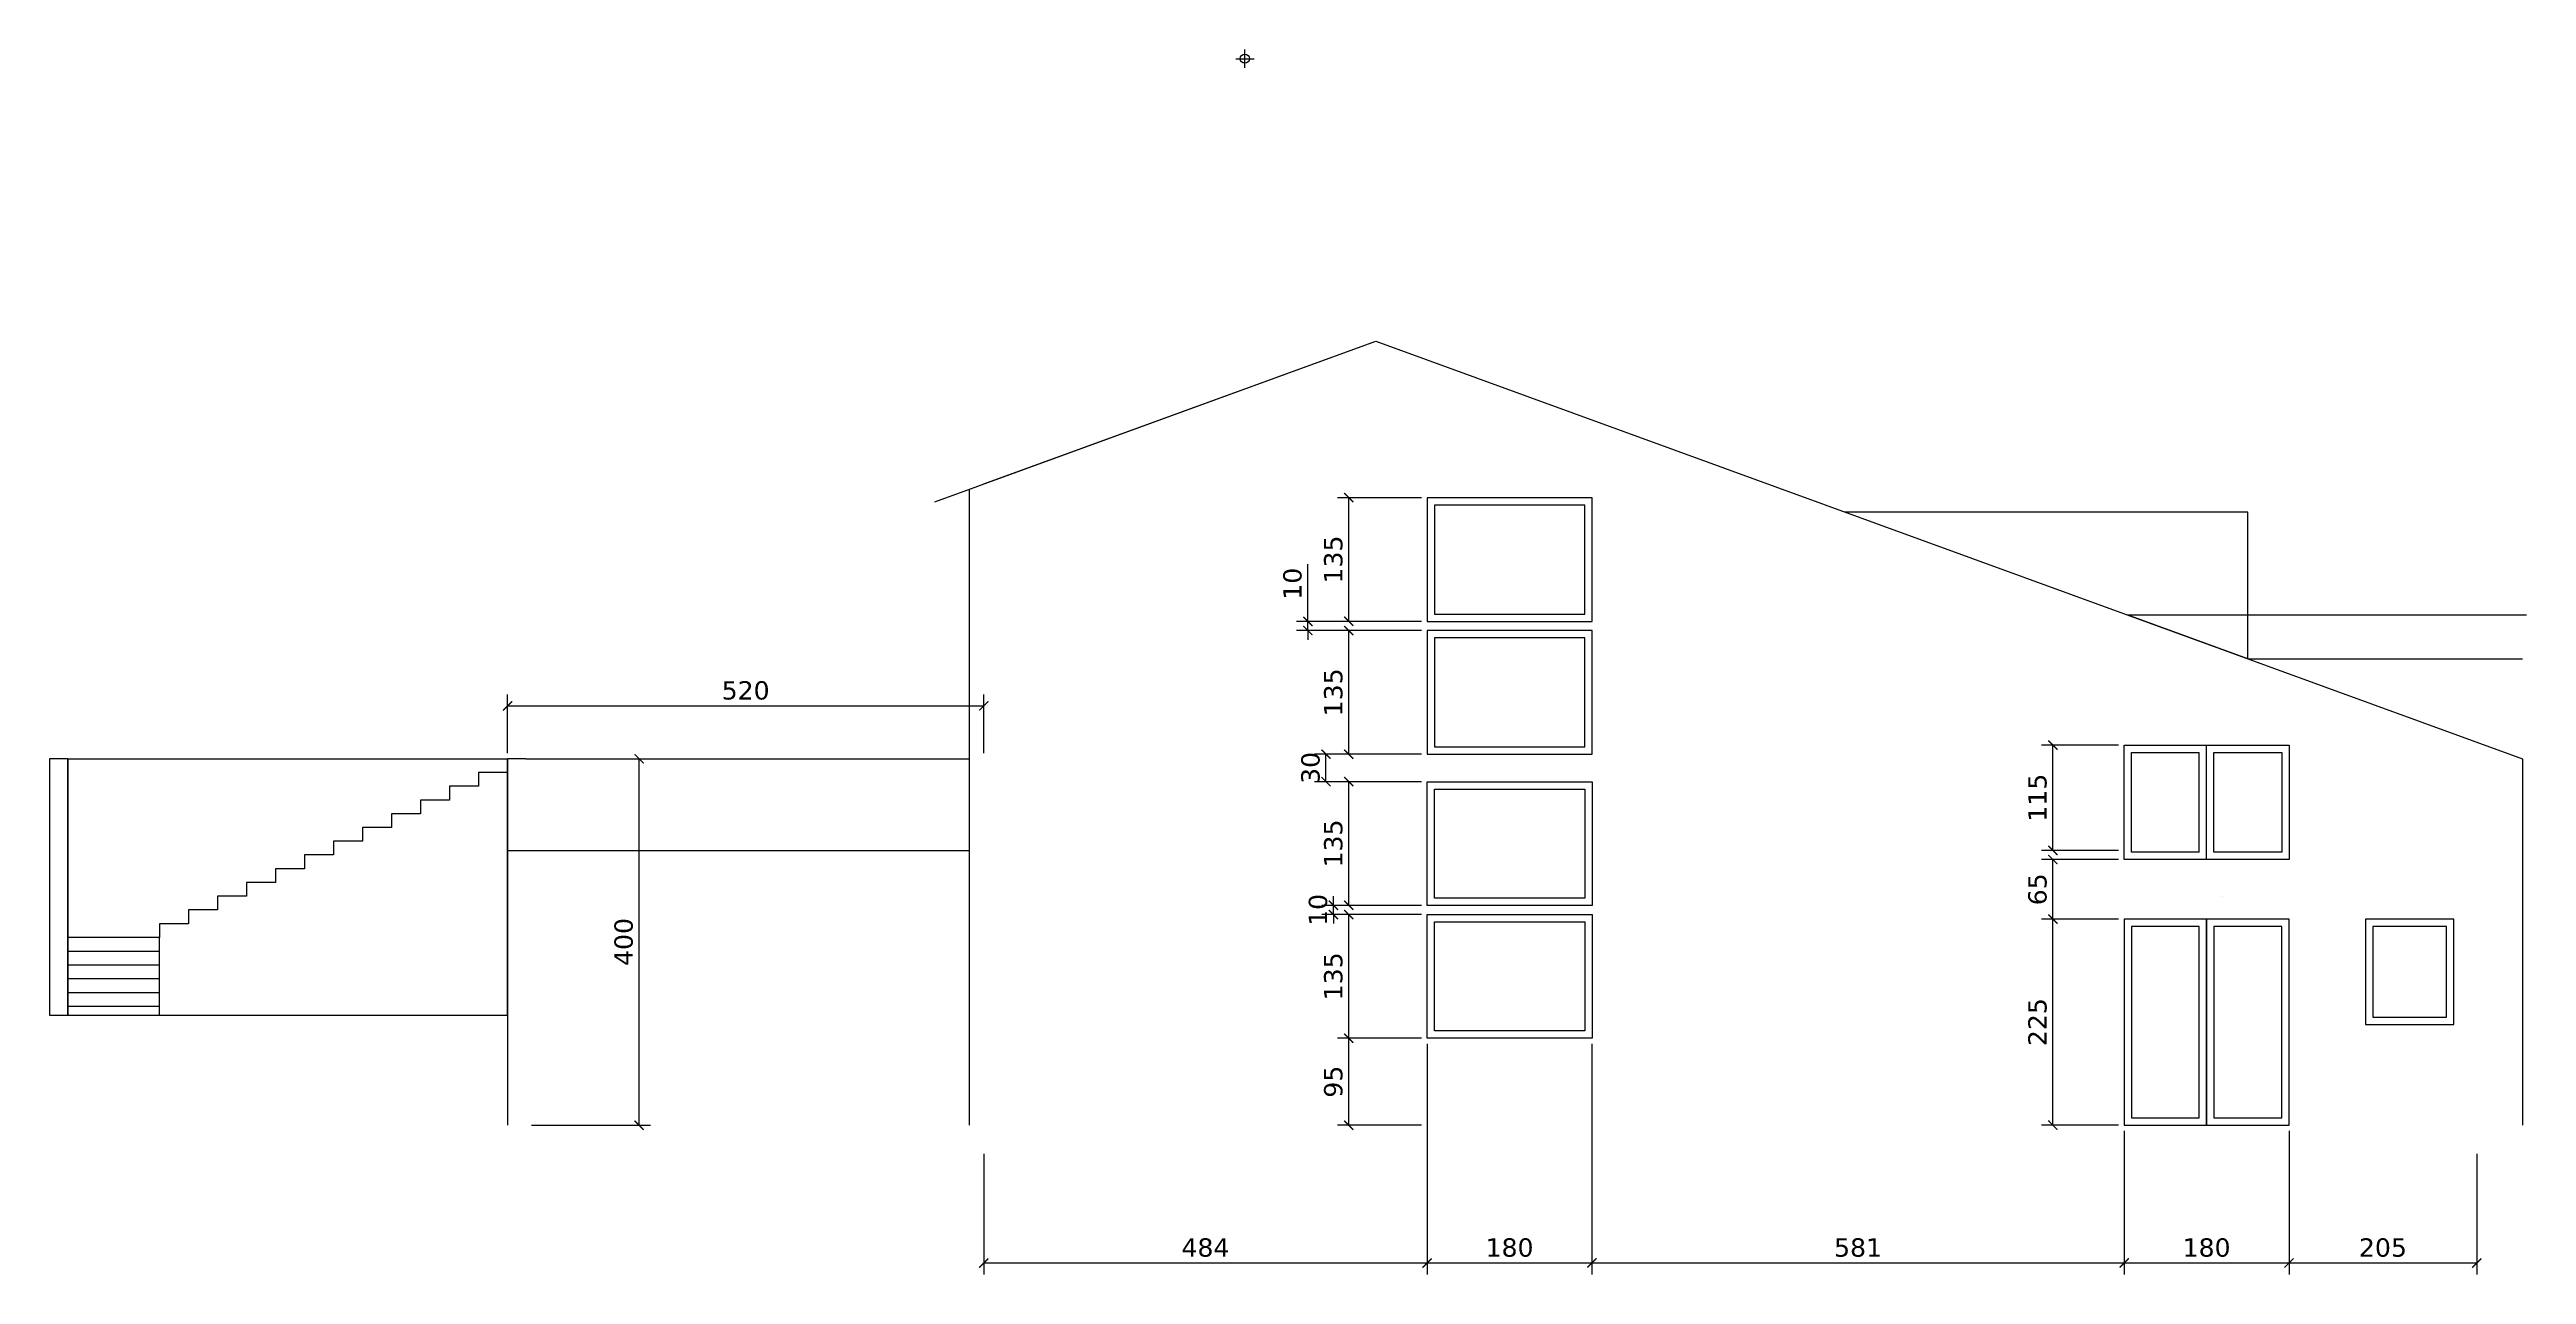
# Model space of a CAD drawing. Header units: centimetres. Extents: x -262314 to 1497847, y -126598 to 219599.
# Drawn here: x 249801 to 276843, y 107477 to 120848 of the extents above; entities that cross this region are included whole.
import ezdxf

# ---------------------------------------------------------------- set-up
doc = ezdxf.new("R2010")
doc.units = ezdxf.units.CM
doc.header["$PDMODE"] = 34
doc.header["$PDSIZE"] = 100
for name, color, linetype in [('A-FP 1', 2, 'Continuous'), ('A-Roof', 2, 'Continuous'), ('A-Wall', 30, 'Continuous'), ('Dimensions', 6, 'Continuous'), ('Facade-VUE', 233, 'Continuous'), ('I-Cloison', 11, 'Continuous'), ('I-STAIRS', 44, 'Continuous'), ('Mur de soutenement', 1, 'Continuous')]:
    doc.layers.add(name, color=color, linetype=linetype)
doc.layers.add('canalisations', color=1, linetype='Continuous', true_color=0xff0000)
doc.styles.add('Seb', font='Verdana.ttf')
doc.dimstyles.new('d', dxfattribs={"dimtxt": 1, "dimasz": 1, "dimexe": 1.25, "dimexo": 0.625, "dimtad": 1, "dimdec": 1, "dimlfac": 0.1, "dimtxsty": 'Seb', "dimblk": 'ARCHTICK', "dimblk1": 'ARCHTICK', "dimblk2": 'ARCHTICK', "dimcen": 2.5, "dimclrd": 256, "dimclre": 256, "dimadec": 0, "dimazin": 0, "dimtfac": 1, "dimtdec": 1, "dimtmove": 0, "dimatfit": 3, "dimldrblk": 'ARCHTICK', "dimfxl": 1, "dimlwd": -1, "dimlwe": -1, "dimarcsym": 0})

# ---------------------------------------------------------------- blocks, each defined once
blk = doc.blocks.new('_ArchTick')
at = {"color": 0, "linetype": 'ByBlock', "const_width": 0.15}
blk.add_lwpolyline([(-0.5, -0.5), (0.5, 0.5)], dxfattribs=at)
blk = doc.blocks.new('*D309')
at = {"layer": 'Defpoints', "color": 0, "transparency": 16777216}
for p in [(264841, 110056), (260001, 108856), (264841, 107602)]:
    blk.add_point(p, dxfattribs=at)
at = {"layer": 'Dimensions', "transparency": 16777216}
for p, q in [((264841, 109993), (264841, 107477)), ((260001, 108793), (260001, 107477)), ((260001, 107602), (264841, 107602))]:
    blk.add_line(p, q, dxfattribs=at)
at = {"layer": 'Dimensions', "transparency": 16777216, "xscale": 100, "yscale": 100, "zscale": 100, "rotation": 180}
blk.add_blockref('_ArchTick', (260001, 107602), dxfattribs=at)
at = {"layer": 'Dimensions', "transparency": 16777216, "xscale": 100, "yscale": 100, "zscale": 100}
blk.add_blockref('_ArchTick', (264841, 107602), dxfattribs=at)
at = {"layer": 'Dimensions', "color": 0, "transparency": 16777216, "insert": (262421, 107769), "char_height": 200, "attachment_point": 5, "style": 'Seb'}
blk.add_mtext('484', dxfattribs=at)
blk = doc.blocks.new('*D310')
at = {"layer": 'Defpoints', "color": 0, "transparency": 16777216}
for p in [(264841, 110056), (266641, 110056), (266641, 107602)]:
    blk.add_point(p, dxfattribs=at)
at = {"layer": 'Dimensions', "transparency": 16777216}
for p, q in [((264841, 109993), (264841, 107477)), ((266641, 109993), (266641, 107477)), ((264841, 107602), (266641, 107602))]:
    blk.add_line(p, q, dxfattribs=at)
at = {"layer": 'Dimensions', "transparency": 16777216, "xscale": 100, "yscale": 100, "zscale": 100, "rotation": 180}
blk.add_blockref('_ArchTick', (264841, 107602), dxfattribs=at)
at = {"layer": 'Dimensions', "transparency": 16777216, "xscale": 100, "yscale": 100, "zscale": 100}
blk.add_blockref('_ArchTick', (266641, 107602), dxfattribs=at)
at = {"layer": 'Dimensions', "color": 0, "transparency": 16777216, "insert": (265741, 107769), "char_height": 200, "attachment_point": 5, "style": 'Seb'}
blk.add_mtext('180', dxfattribs=at)
blk = doc.blocks.new('*D311')
at = {"layer": 'Defpoints', "color": 0, "transparency": 16777216}
for p in [(266641, 110056), (272451, 109106), (272451, 107602)]:
    blk.add_point(p, dxfattribs=at)
at = {"layer": 'Dimensions', "transparency": 16777216}
for p, q in [((266641, 109993), (266641, 107477)), ((272451, 109043), (272451, 107477)), ((266641, 107602), (272451, 107602))]:
    blk.add_line(p, q, dxfattribs=at)
at = {"layer": 'Dimensions', "transparency": 16777216, "xscale": 100, "yscale": 100, "zscale": 100, "rotation": 180}
blk.add_blockref('_ArchTick', (266641, 107602), dxfattribs=at)
at = {"layer": 'Dimensions', "transparency": 16777216, "xscale": 100, "yscale": 100, "zscale": 100}
blk.add_blockref('_ArchTick', (272451, 107602), dxfattribs=at)
at = {"layer": 'Dimensions', "color": 0, "transparency": 16777216, "insert": (269546, 107769), "char_height": 200, "attachment_point": 5, "style": 'Seb'}
blk.add_mtext('581', dxfattribs=at)
blk = doc.blocks.new('*D312')
at = {"layer": 'Defpoints', "color": 0, "transparency": 16777216}
for p in [(272451, 109106), (274251, 109106), (274251, 107602)]:
    blk.add_point(p, dxfattribs=at)
at = {"layer": 'Dimensions', "transparency": 16777216}
for p, q in [((272451, 109043), (272451, 107477)), ((274251, 109043), (274251, 107477)), ((272451, 107602), (274251, 107602))]:
    blk.add_line(p, q, dxfattribs=at)
at = {"layer": 'Dimensions', "transparency": 16777216, "xscale": 100, "yscale": 100, "zscale": 100, "rotation": 180}
blk.add_blockref('_ArchTick', (272451, 107602), dxfattribs=at)
at = {"layer": 'Dimensions', "transparency": 16777216, "xscale": 100, "yscale": 100, "zscale": 100}
blk.add_blockref('_ArchTick', (274251, 107602), dxfattribs=at)
at = {"layer": 'Dimensions', "color": 0, "transparency": 16777216, "insert": (273351, 107769), "char_height": 200, "attachment_point": 5, "style": 'Seb'}
blk.add_mtext('180', dxfattribs=at)
blk = doc.blocks.new('*D313')
at = {"layer": 'Defpoints', "color": 0, "transparency": 16777216}
for p in [(274251, 109106), (276301, 108856), (276301, 107602)]:
    blk.add_point(p, dxfattribs=at)
at = {"layer": 'Dimensions', "transparency": 16777216}
for p, q in [((274251, 109043), (274251, 107477)), ((276301, 108793), (276301, 107477)), ((274251, 107602), (276301, 107602))]:
    blk.add_line(p, q, dxfattribs=at)
at = {"layer": 'Dimensions', "transparency": 16777216, "xscale": 100, "yscale": 100, "zscale": 100, "rotation": 180}
blk.add_blockref('_ArchTick', (274251, 107602), dxfattribs=at)
at = {"layer": 'Dimensions', "transparency": 16777216, "xscale": 100, "yscale": 100, "zscale": 100}
blk.add_blockref('_ArchTick', (276301, 107602), dxfattribs=at)
at = {"layer": 'Dimensions', "color": 0, "transparency": 16777216, "insert": (275276, 107769), "char_height": 200, "attachment_point": 5, "style": 'Seb'}
blk.add_mtext('205', dxfattribs=at)
blk = doc.blocks.new('*D314')
at = {"layer": 'Defpoints', "color": 0, "transparency": 16777216}
for p in [(263986, 110056), (264841, 110056), (264841, 109106)]:
    blk.add_point(p, dxfattribs=at)
at = {"layer": 'Dimensions', "transparency": 16777216}
for p, q in [((264779, 110056), (263861, 110056)), ((263986, 109106), (263986, 110056)), ((264779, 109106), (263861, 109106))]:
    blk.add_line(p, q, dxfattribs=at)
at = {"layer": 'Dimensions', "transparency": 16777216, "xscale": 100, "yscale": 100, "zscale": 100}
for p, rotation in [((263986, 110056), 90), ((263986, 109106), 270)]:
    blk.add_blockref('_ArchTick', p, dxfattribs=dict(at, rotation=rotation))
at = {"layer": 'Dimensions', "color": 0, "transparency": 16777216, "insert": (263818, 109581), "char_height": 200, "attachment_point": 5, "rotation": 90, "style": 'Seb'}
blk.add_mtext('95', dxfattribs=at)
blk = doc.blocks.new('*D315')
at = {"layer": 'Defpoints', "color": 0, "transparency": 16777216}
for p in [(263986, 111406), (264841, 111406), (264841, 110056)]:
    blk.add_point(p, dxfattribs=at)
at = {"layer": 'Dimensions', "transparency": 16777216}
for p, q in [((264779, 111406), (263861, 111406)), ((263986, 110056), (263986, 111406)), ((264779, 110056), (263861, 110056))]:
    blk.add_line(p, q, dxfattribs=at)
at = {"layer": 'Dimensions', "transparency": 16777216, "xscale": 100, "yscale": 100, "zscale": 100}
for p, rotation in [((263986, 111406), 90), ((263986, 110056), 270)]:
    blk.add_blockref('_ArchTick', p, dxfattribs=dict(at, rotation=rotation))
at = {"layer": 'Dimensions', "color": 0, "transparency": 16777216, "insert": (263818, 110731), "char_height": 200, "attachment_point": 5, "rotation": 90, "style": 'Seb'}
blk.add_mtext('135', dxfattribs=at)
blk = doc.blocks.new('*D316')
at = {"layer": 'Defpoints', "color": 0, "transparency": 16777216}
for p in [(263818, 111506), (264841, 111506), (264841, 111406)]:
    blk.add_point(p, dxfattribs=at)
at = {"layer": 'Dimensions', "transparency": 16777216}
for p, q in [((264779, 111506), (263693, 111506)), ((263818, 111506), (263818, 111606)), ((263818, 111406), (263818, 111506)), ((264779, 111406), (263693, 111406)), ((263818, 111406), (263818, 111306))]:
    blk.add_line(p, q, dxfattribs=at)
at = {"layer": 'Dimensions', "transparency": 16777216, "xscale": 100, "yscale": 100, "zscale": 100}
for p, rotation in [((263818, 111506), 270), ((263818, 111406), 90)]:
    blk.add_blockref('_ArchTick', p, dxfattribs=dict(at, rotation=rotation))
at = {"layer": 'Dimensions', "color": 0, "transparency": 16777216, "insert": (263651, 111456), "char_height": 200, "attachment_point": 5, "rotation": 90, "style": 'Seb'}
blk.add_mtext('10', dxfattribs=at)
blk = doc.blocks.new('*D317')
at = {"layer": 'Defpoints', "color": 0, "transparency": 16777216}
for p in [(263986, 112856), (264841, 112856), (264841, 111506)]:
    blk.add_point(p, dxfattribs=at)
at = {"layer": 'Dimensions', "transparency": 16777216}
for p, q in [((264779, 112856), (263861, 112856)), ((263986, 111506), (263986, 112856)), ((264779, 111506), (263861, 111506))]:
    blk.add_line(p, q, dxfattribs=at)
at = {"layer": 'Dimensions', "transparency": 16777216, "xscale": 100, "yscale": 100, "zscale": 100}
for p, rotation in [((263986, 112856), 90), ((263986, 111506), 270)]:
    blk.add_blockref('_ArchTick', p, dxfattribs=dict(at, rotation=rotation))
at = {"layer": 'Dimensions', "color": 0, "transparency": 16777216, "insert": (263818, 112181), "char_height": 200, "attachment_point": 5, "rotation": 90, "style": 'Seb'}
blk.add_mtext('135', dxfattribs=at)
blk = doc.blocks.new('*D318')
at = {"layer": 'Defpoints', "color": 0, "transparency": 16777216}
for p in [(263737, 113156), (264841, 113156), (264841, 112856)]:
    blk.add_point(p, dxfattribs=at)
at = {"layer": 'Dimensions', "transparency": 16777216}
for p, q in [((264779, 113156), (263612, 113156)), ((263737, 112856), (263737, 113156)), ((264779, 112856), (263612, 112856))]:
    blk.add_line(p, q, dxfattribs=at)
at = {"layer": 'Dimensions', "transparency": 16777216, "xscale": 100, "yscale": 100, "zscale": 100}
for p, rotation in [((263737, 113156), 90), ((263737, 112856), 270)]:
    blk.add_blockref('_ArchTick', p, dxfattribs=dict(at, rotation=rotation))
at = {"layer": 'Dimensions', "color": 0, "transparency": 16777216, "insert": (263569, 113006), "char_height": 200, "attachment_point": 5, "rotation": 90, "style": 'Seb'}
blk.add_mtext('30', dxfattribs=at)
blk = doc.blocks.new('*D319')
at = {"layer": 'Defpoints', "color": 0, "transparency": 16777216}
for p in [(263986, 114506), (264841, 114506), (264841, 113156)]:
    blk.add_point(p, dxfattribs=at)
at = {"layer": 'Dimensions', "transparency": 16777216}
for p, q in [((264779, 114506), (263861, 114506)), ((263986, 113156), (263986, 114506)), ((264779, 113156), (263861, 113156))]:
    blk.add_line(p, q, dxfattribs=at)
at = {"layer": 'Dimensions', "transparency": 16777216, "xscale": 100, "yscale": 100, "zscale": 100}
for p, rotation in [((263986, 114506), 90), ((263986, 113156), 270)]:
    blk.add_blockref('_ArchTick', p, dxfattribs=dict(at, rotation=rotation))
at = {"layer": 'Dimensions', "color": 0, "transparency": 16777216, "insert": (263818, 113831), "char_height": 200, "attachment_point": 5, "rotation": 90, "style": 'Seb'}
blk.add_mtext('135', dxfattribs=at)
blk = doc.blocks.new('*D320')
at = {"layer": 'Defpoints', "color": 0, "transparency": 16777216}
for p in [(271673, 111356), (272451, 111356), (272451, 109106)]:
    blk.add_point(p, dxfattribs=at)
at = {"layer": 'Dimensions', "transparency": 16777216}
for p, q in [((272389, 111356), (271548, 111356)), ((271673, 109106), (271673, 111356)), ((272389, 109106), (271548, 109106))]:
    blk.add_line(p, q, dxfattribs=at)
at = {"layer": 'Dimensions', "transparency": 16777216, "xscale": 100, "yscale": 100, "zscale": 100}
for p, rotation in [((271673, 111356), 90), ((271673, 109106), 270)]:
    blk.add_blockref('_ArchTick', p, dxfattribs=dict(at, rotation=rotation))
at = {"layer": 'Dimensions', "color": 0, "transparency": 16777216, "insert": (271506, 110231), "char_height": 200, "attachment_point": 5, "rotation": 90, "style": 'Seb'}
blk.add_mtext('225', dxfattribs=at)
blk = doc.blocks.new('*D321')
at = {"layer": 'Defpoints', "color": 0, "transparency": 16777216}
for p in [(271673, 112006), (272451, 112006), (272451, 111356)]:
    blk.add_point(p, dxfattribs=at)
at = {"layer": 'Dimensions', "transparency": 16777216}
for p, q in [((272389, 112006), (271548, 112006)), ((271673, 111356), (271673, 112006)), ((272389, 111356), (271548, 111356))]:
    blk.add_line(p, q, dxfattribs=at)
at = {"layer": 'Dimensions', "transparency": 16777216, "xscale": 100, "yscale": 100, "zscale": 100}
for p, rotation in [((271673, 112006), 90), ((271673, 111356), 270)]:
    blk.add_blockref('_ArchTick', p, dxfattribs=dict(at, rotation=rotation))
at = {"layer": 'Dimensions', "color": 0, "transparency": 16777216, "insert": (271506, 111681), "char_height": 200, "attachment_point": 5, "rotation": 90, "style": 'Seb'}
blk.add_mtext('65', dxfattribs=at)
blk = doc.blocks.new('*D322')
at = {"layer": 'Defpoints', "color": 0, "transparency": 16777216}
for p in [(271673, 113256), (272451, 113256), (272451, 112106)]:
    blk.add_point(p, dxfattribs=at)
at = {"layer": 'Dimensions', "transparency": 16777216}
for p, q in [((272389, 113256), (271548, 113256)), ((271673, 112106), (271673, 113256)), ((272389, 112106), (271548, 112106))]:
    blk.add_line(p, q, dxfattribs=at)
at = {"layer": 'Dimensions', "transparency": 16777216, "xscale": 100, "yscale": 100, "zscale": 100}
for p, rotation in [((271673, 113256), 90), ((271673, 112106), 270)]:
    blk.add_blockref('_ArchTick', p, dxfattribs=dict(at, rotation=rotation))
at = {"layer": 'Dimensions', "color": 0, "transparency": 16777216, "insert": (271506, 112681), "char_height": 200, "attachment_point": 5, "rotation": 90, "style": 'Seb'}
blk.add_mtext('115', dxfattribs=at)
blk = doc.blocks.new('*D325')
at = {"layer": 'Defpoints', "color": 0, "transparency": 16777216}
for p in [(255001, 113106), (256238, 113106), (255001, 109106)]:
    blk.add_point(p, dxfattribs=at)
at = {"layer": 'Dimensions', "transparency": 16777216}
for p, q in [((255064, 113106), (256363, 113106)), ((256238, 109106), (256238, 113106)), ((255064, 109106), (256363, 109106))]:
    blk.add_line(p, q, dxfattribs=at)
at = {"layer": 'Dimensions', "transparency": 16777216, "xscale": 100, "yscale": 100, "zscale": 100}
for p, rotation in [((256238, 113106), 90), ((256238, 109106), 270)]:
    blk.add_blockref('_ArchTick', p, dxfattribs=dict(at, rotation=rotation))
at = {"layer": 'Dimensions', "color": 0, "transparency": 16777216, "insert": (256070, 111106), "char_height": 200, "attachment_point": 5, "rotation": 90, "style": 'Seb'}
blk.add_mtext('400', dxfattribs=at)
blk = doc.blocks.new('*D327')
at = {"layer": 'Defpoints', "color": 0, "transparency": 16777216}
for p in [(260001, 113683), (254801, 113106), (260001, 113106)]:
    blk.add_point(p, dxfattribs=at)
at = {"layer": 'Dimensions', "transparency": 16777216}
for p, q in [((254801, 113168), (254801, 113808)), ((254801, 113683), (260001, 113683)), ((260001, 113168), (260001, 113808))]:
    blk.add_line(p, q, dxfattribs=at)
at = {"layer": 'Dimensions', "transparency": 16777216, "xscale": 100, "yscale": 100, "zscale": 100, "rotation": 180}
blk.add_blockref('_ArchTick', (254801, 113683), dxfattribs=at)
at = {"layer": 'Dimensions', "transparency": 16777216, "xscale": 100, "yscale": 100, "zscale": 100}
blk.add_blockref('_ArchTick', (260001, 113683), dxfattribs=at)
at = {"layer": 'Dimensions', "color": 0, "transparency": 16777216, "insert": (257401, 113851), "char_height": 200, "attachment_point": 5, "style": 'Seb'}
blk.add_mtext('520', dxfattribs=at)
blk = doc.blocks.new('*D339')
at = {"layer": 'Defpoints', "color": 0, "transparency": 16777216}
for p in [(263986, 115956), (264841, 115956), (264841, 114606)]:
    blk.add_point(p, dxfattribs=at)
at = {"layer": 'Dimensions', "transparency": 16777216}
for p, q in [((264779, 115956), (263861, 115956)), ((263986, 114606), (263986, 115956)), ((264779, 114606), (263861, 114606))]:
    blk.add_line(p, q, dxfattribs=at)
at = {"layer": 'Dimensions', "transparency": 16777216, "xscale": 100, "yscale": 100, "zscale": 100}
for p, rotation in [((263986, 115956), 90), ((263986, 114606), 270)]:
    blk.add_blockref('_ArchTick', p, dxfattribs=dict(at, rotation=rotation))
at = {"layer": 'Dimensions', "color": 0, "transparency": 16777216, "insert": (263818, 115281), "char_height": 200, "attachment_point": 5, "rotation": 90, "style": 'Seb'}
blk.add_mtext('135', dxfattribs=at)
blk = doc.blocks.new('*D340')
at = {"layer": 'Defpoints', "color": 0, "transparency": 16777216}
for p in [(263539, 114606), (264841, 114606), (264841, 114506)]:
    blk.add_point(p, dxfattribs=at)
at = {"layer": 'Dimensions', "transparency": 16777216}
for p, q in [((263539, 114606), (263539, 115229)), ((264779, 114606), (263414, 114606)), ((264779, 114506), (263414, 114506)), ((263539, 114506), (263539, 114606)), ((263539, 114506), (263539, 114406))]:
    blk.add_line(p, q, dxfattribs=at)
at = {"layer": 'Dimensions', "transparency": 16777216, "xscale": 100, "yscale": 100, "zscale": 100}
for p, rotation in [((263539, 114606), 270), ((263539, 114506), 90)]:
    blk.add_blockref('_ArchTick', p, dxfattribs=dict(at, rotation=rotation))
at = {"layer": 'Dimensions', "color": 0, "transparency": 16777216, "insert": (263372, 115017), "char_height": 200, "attachment_point": 5, "rotation": 90, "style": 'Seb'}
blk.add_mtext('10', dxfattribs=at)

msp = doc.modelspace()

# ---------------------------------------------------------------- linework, layer by layer
at = {"layer": 'A-FP 1'}
for p, q in [((255001.36, 113105.57), (259841.36, 113105.57)), ((254801.36, 112105.57), (259841.36, 112105.57))]:
    msp.add_line(p, q, dxfattribs=at)
at = {"layer": 'A-Roof'}
for p, q in [((259465.48, 115910.53), (264280.14, 117662.92)), ((260001.36, 116105.57), (264280.14, 117662.92)), ((264280.14, 117662.92), (276801.36, 113105.57)), ((276801.36, 113105.57), (276801.36, 112505.57))]:
    msp.add_line(p, q, dxfattribs=at)
at = {"layer": 'A-Wall'}
msp.add_line((259841.36, 116047.34), (259841.36, 109105.57), dxfattribs=at)
at = {"layer": 'canalisations'}
msp.add_point((262851.36, 120748.14), dxfattribs=at)
at = {"layer": 'Facade-VUE'}
for p, q in [((273271.36, 112085.57), (273271.36, 113175.57)), ((273351.36, 112005.57), (273351.36, 113255.57)), ((273431.36, 112085.57), (273431.36, 113175.57))]:
    msp.add_line(p, q, dxfattribs=at)
for points in [[(264841.36, 114605.57), (266641.36, 114605.57), (266641.36, 115955.57), (264841.36, 115955.57)], [(264921.36, 114685.57), (266561.36, 114685.57), (266561.36, 115875.57), (264921.36, 115875.57)], [(264841.36, 113155.57), (266641.36, 113155.57), (266641.36, 114505.57), (264841.36, 114505.57)], [(264921.36, 113235.57), (266561.36, 113235.57), (266561.36, 114425.57), (264921.36, 114425.57)], [(274251.36, 112005.57), (272451.36, 112005.57), (272451.36, 113255.57), (274251.36, 113255.57)], [(266641.36, 111505.57), (264841.36, 111505.57), (264841.36, 112855.57), (266641.36, 112855.57)], [(266561.36, 111585.57), (264921.36, 111585.57), (264921.36, 112775.57), (266561.36, 112775.57)], [(266641.36, 110055.57), (264841.36, 110055.57), (264841.36, 111405.57), (266641.36, 111405.57)], [(266561.36, 110135.57), (264921.36, 110135.57), (264921.36, 111325.57), (266561.36, 111325.57)], [(272451.36, 109105.57), (273351.36, 109105.57), (273351.36, 111355.57), (272451.36, 111355.57)], [(272531.36, 109185.57), (273271.36, 109185.57), (273271.36, 111275.57), (272531.36, 111275.57)], [(273351.36, 109105.57), (274251.36, 109105.57), (274251.36, 111355.57), (273351.36, 111355.57)], [(273431.36, 109185.57), (274171.36, 109185.57), (274171.36, 111275.57), (273431.36, 111275.57)], [(275086.36, 111355.57), (275086.36, 110205.57), (276051.36, 110205.57), (276051.36, 111355.57)], [(275166.36, 111275.57), (275166.36, 110285.57), (275971.36, 110285.57), (275971.36, 111275.57)]]:
    msp.add_lwpolyline(points, close=True, dxfattribs=at)
for points in [[(273271.36, 112085.57), (272531.36, 112085.57), (272531.36, 113175.57), (273271.36, 113175.57)], [(273431.36, 113175.57), (274171.36, 113175.57), (274171.36, 112085.57), (273431.36, 112085.57)]]:
    msp.add_lwpolyline(points, dxfattribs=at)
at = {"layer": 'I-Cloison'}
msp.add_line((273522.26, 111605.57), (273522.26, 111605.57), dxfattribs=at)
at = {"layer": 'I-STAIRS'}
for p, q in [((254801.36, 110305.57), (254801.36, 113105.57)), ((254801.36, 113105.57), (254801.36, 112955.57)), ((254484.69, 112805.57), (254168.02, 112805.57)), ((254168.02, 112805.57), (254168.02, 112655.57)), ((254801.36, 112955.57), (254484.69, 112955.57)), ((254484.69, 112955.57), (254484.69, 112805.57)), ((253851.36, 112505.57), (253534.69, 112505.57)), ((253534.69, 112505.57), (253534.69, 112355.57)), ((254168.02, 112655.57), (253851.36, 112655.57)), ((253851.36, 112655.57), (253851.36, 112505.57)), ((253534.69, 112355.57), (253218.02, 112355.57)), ((253218.02, 112355.57), (253218.02, 112205.57)), ((252901.36, 112055.57), (252584.69, 112055.57)), ((252584.69, 112055.57), (252584.69, 111905.57)), ((253218.02, 112205.57), (252901.36, 112205.57)), ((252901.36, 112205.57), (252901.36, 112055.57)), ((252268.02, 111755.57), (251951.36, 111755.57)), ((251951.36, 111755.57), (251951.36, 111605.57)), ((252584.69, 111905.57), (252268.02, 111905.57)), ((252268.02, 111905.57), (252268.02, 111755.57)), ((251634.69, 111455.57), (251318.02, 111455.57)), ((251318.02, 111455.57), (251318.02, 111305.57)), ((251951.36, 111605.57), (251634.69, 111605.57)), ((251634.69, 111605.57), (251634.69, 111455.57)), ((251001.36, 111155.57), (250001.36, 111155.57)), ((250001.36, 110305.57), (250001.36, 111155.57)), ((250001.36, 111155.57), (250001.36, 110405.57)), ((251318.02, 111305.57), (251001.36, 111305.57)), ((251001.36, 111305.57), (251001.36, 111155.57)), ((251001.36, 110305.57), (251001.36, 111155.57)), ((250001.36, 111005.57), (251001.36, 111005.57)), ((250001.36, 110855.57), (251001.36, 110855.57)), ((250001.36, 110705.57), (251001.36, 110705.57)), ((250001.36, 110555.57), (251001.36, 110555.57)), ((250001.36, 110405.57), (251001.36, 110405.57))]:
    msp.add_line(p, q, dxfattribs=at)
at = {"layer": 'Mur de soutenement'}
for p, q in [((273801.36, 115797.48), (269405.39, 115797.48)), ((273801.36, 114197.48), (273801.36, 115797.48)), ((273801.36, 114197.48), (272485.79, 114676.31)), ((272485.79, 114676.31), (276843.3, 114676.31)), ((273801.36, 114197.48), (276801.36, 114197.48)), ((250001.36, 113105.57), (249801.36, 113105.57)), ((249801.36, 113105.57), (249801.36, 110305.57)), ((250001.36, 113105.57), (254801.36, 113105.57)), ((250001.36, 113105.57), (250001.36, 110305.57)), ((250001.36, 110305.57), (250001.36, 113105.57)), ((254801.36, 113105.57), (254801.36, 110105.57)), ((255001.36, 113105.57), (254801.36, 113105.57)), ((254801.36, 113105.57), (254801.36, 109105.57)), ((276801.36, 112905.57), (276801.36, 109105.57)), ((254801.36, 111105.57), (254801.36, 110105.57)), ((249801.36, 110305.57), (250001.36, 110305.57)), ((250001.36, 110305.57), (254801.36, 110305.57))]:
    msp.add_line(p, q, dxfattribs=at)

# ---------------------------------------------------------------- dimensions: what is measured, and where the dimension line sits
at = {"layer": 'Dimensions'}
for base, p1, p2, picture, middle in [((263985.67, 115955.57), (264841.36, 114605.57), (264841.36, 115955.57), '*D339', (263818.4, 115280.57)), ((263539.22, 114605.57), (264841.36, 114505.57), (264841.36, 114605.57), '*D340', (263371.95, 115017.16)), ((263985.67, 114505.57), (264841.36, 113155.57), (264841.36, 114505.57), '*D319', (263818.4, 113830.57)), ((271673.34, 113255.57), (272451.36, 112105.57), (272451.36, 113255.57), '*D322', (271506.07, 112680.57)), ((256237.65, 113105.57), (255001.36, 109105.57), (255001.36, 113105.57), '*D325', (256070.38, 111105.57)), ((263985.67, 112855.57), (264841.36, 111505.57), (264841.36, 112855.57), '*D317', (263818.4, 112180.57)), ((271673.34, 112005.57), (272451.36, 111355.57), (272451.36, 112005.57), '*D321', (271506.07, 111680.57)), ((263985.67, 111405.57), (264841.36, 110055.57), (264841.36, 111405.57), '*D315', (263818.4, 110730.57)), ((271673.34, 111355.57), (272451.36, 109105.57), (272451.36, 111355.57), '*D320', (271506.07, 110230.57)), ((263985.67, 110055.57), (264841.36, 109105.57), (264841.36, 110055.57), '*D314', (263818.4, 109580.57))]:
    dim = msp.add_linear_dim(base=base, p1=p1, p2=p2, angle=90, dimstyle='d', override={"dimtxt": 2}, dxfattribs=at)
    dim.commit()
    dim.dimension.update_dxf_attribs({"geometry": picture, "text_midpoint": middle})
for base, p1, p2, picture, middle in [((260001.36, 113683.3), (254801.36, 113105.57), (260001.36, 113105.57), '*D327', (257401.36, 113850.57)), ((264841.36, 107601.56), (260001.36, 108855.57), (264841.36, 110055.57), '*D309', (262421.36, 107768.83)), ((266641.36, 107601.56), (264841.36, 110055.57), (266641.36, 110055.57), '*D310', (265741.36, 107768.83)), ((272451.36, 107601.56), (266641.36, 110055.57), (272451.36, 109105.57), '*D311', (269546.36, 107768.83)), ((274251.36, 107601.56), (272451.36, 109105.57), (274251.36, 109105.57), '*D312', (273351.36, 107768.83)), ((276301.36, 107601.56), (274251.36, 109105.57), (276301.36, 108855.57), '*D313', (275276.36, 107768.83))]:
    dim = msp.add_linear_dim(base=base, p1=p1, p2=p2, dimstyle='d', override={"dimtxt": 2}, dxfattribs=at)
    dim.commit()
    dim.dimension.update_dxf_attribs({"geometry": picture, "text_midpoint": middle})
for base, p1, p2, override, picture, middle in [((263736.65, 113155.57), (264841.36, 112855.57), (264841.36, 113155.57), {"dimtxt": 2, "dimtad": 3}, '*D318', (263736.65, 113005.57)), ((263818.4, 111505.57), (264841.36, 111405.57), (264841.36, 111505.57), {"dimtxt": 2}, '*D316', (263818.4, 111455.57))]:
    dim = msp.add_linear_dim(base=base, p1=p1, p2=p2, angle=90, dimstyle='d', override=override, dxfattribs=at)
    dim.commit()
    dim.dimension.update_dxf_attribs({"geometry": picture, "text_midpoint": middle, "dimtype": 160})

doc.saveas('drawing.dxf')
